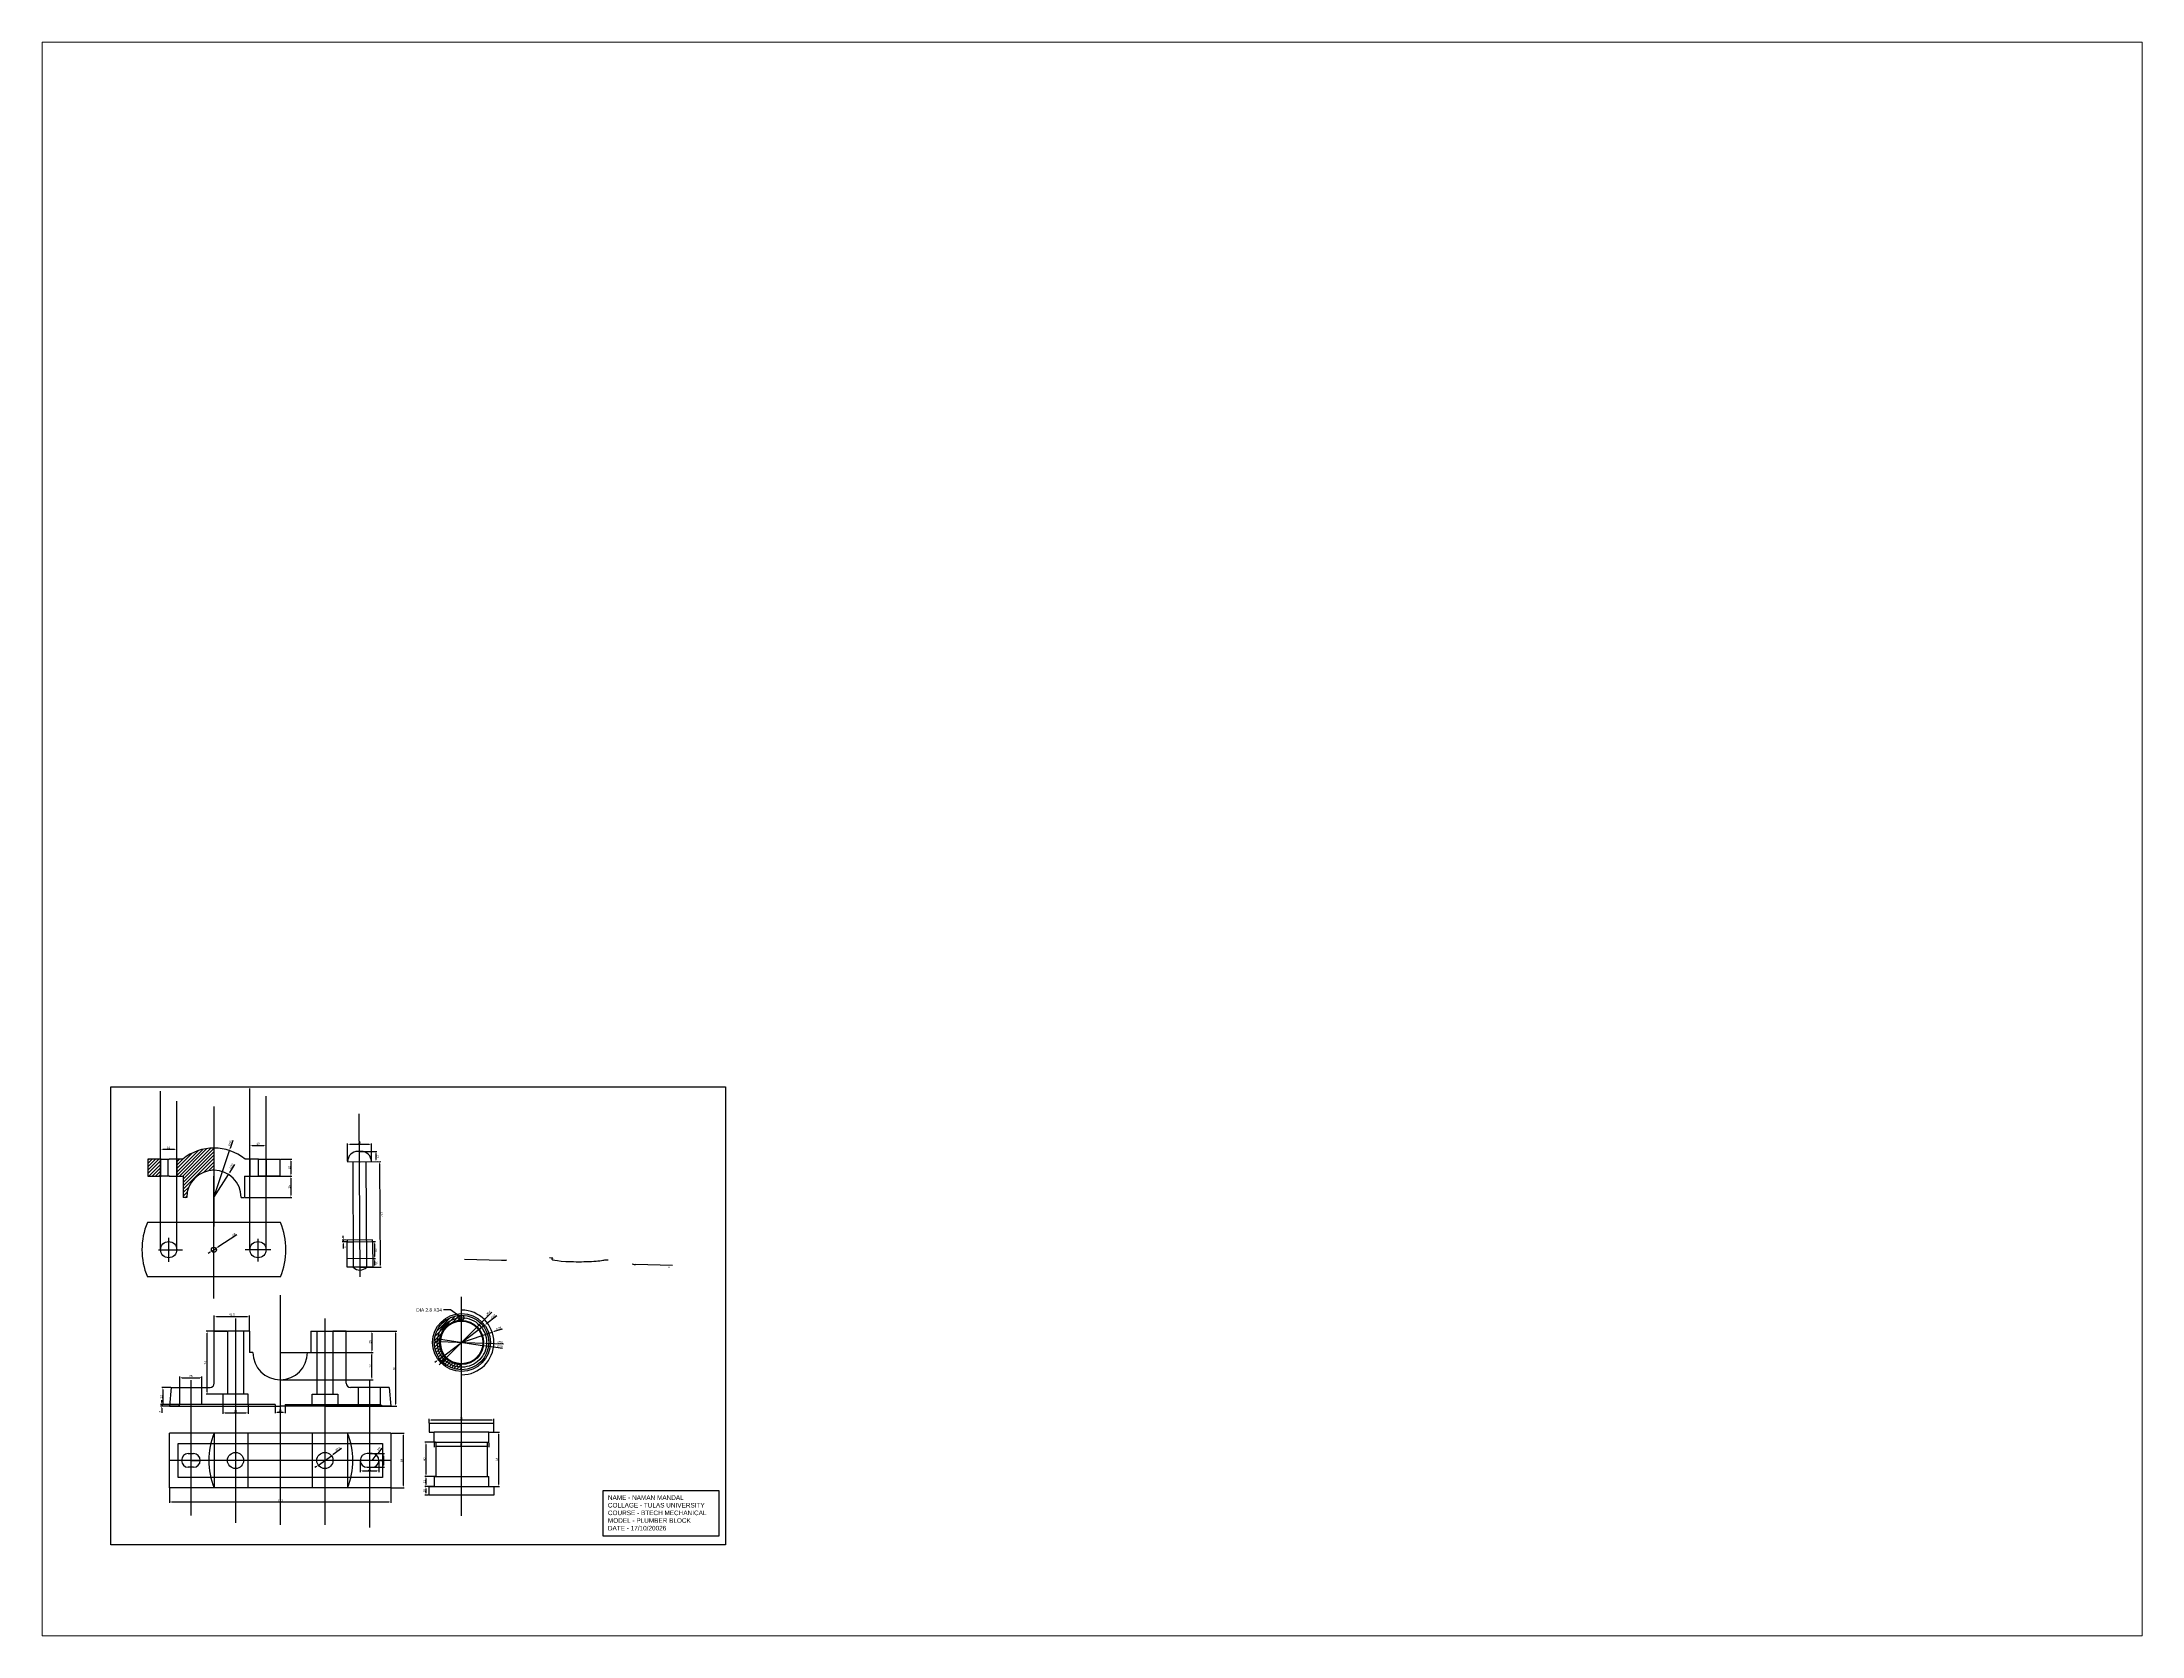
# Paper-space layout 'Layout2' of a CAD drawing. Header units: millimetres. Extents: x 26 to 231, y 20 to 176.
# The model-space entities are those that its viewports show. They can reach past a viewport. Long polylines and large blocks are cut down to what shows.
import ezdxf
from ezdxf import colors
from ezdxf.entities.mleader import LeaderData, LeaderLine
from ezdxf.math import Vec2, Vec3

# ---------------------------------------------------------------- set-up
doc = ezdxf.new("R2010")
doc.units = ezdxf.units.MM
doc.linetypes.add('ACAD_ISO02W100', pattern=[15, 12, -3])
doc.layers.add('CNT', color=252, linetype='ACAD_ISO02W100')
doc.styles.get("Standard").update_dxf_attribs({"font": 'arial.ttf'})
doc.dimstyles.new('ISO-25', dxfattribs={"dimtxt": 2.5, "dimasz": 2.5, "dimexe": 1.25, "dimexo": 0.625, "dimtad": 1, "dimtxsty": 'Standard', "dimcen": 2.5, "dimadec": 0, "dimazin": 0, "dimtfac": 1, "dimtmove": 0, "dimatfit": 3, "dimfxl": 1, "dimarcsym": 0})

# ---------------------------------------------------------------- blocks, each defined once
blk = doc.blocks.new('*D125')
at = {"color": 0, "lineweight": -2, "transparency": 16777216}
for p, q in [((672, 240.5), (672, 245.3)), ((745.5, 244), (674.5, 244)), ((748, 240.5), (748, 245.3))]:
    blk.add_line(p, q, dxfattribs=at)
at = {"color": 0, "transparency": 16777216}
for points in [[(674.5, 244.5), (674.5, 243.6), (672, 244)], [(745.5, 244.5), (745.5, 243.6), (748, 244)]]:
    blk.add_solid(points, dxfattribs=at)
at = {"layer": 'Defpoints', "color": 0, "transparency": 16777216}
for p in [(672, 244), (672, 239.9), (748, 239.9)]:
    blk.add_point(p, dxfattribs=at)
at = {"color": 0, "transparency": 16777216, "insert": (710, 245.9), "char_height": 2.5, "attachment_point": 5}
blk.add_mtext('76', dxfattribs=at)
blk = doc.blocks.new('*D126')
at = {"color": 0, "lineweight": -2, "transparency": 16777216}
for p, q in [((742.6, 229.9), (754.7, 229.9)), ((753.5, 227.4), (753.5, 168.4)), ((742.6, 165.9), (754.7, 165.9))]:
    blk.add_line(p, q, dxfattribs=at)
at = {"color": 0, "transparency": 16777216}
for points in [[(753.1, 227.4), (753.9, 227.4), (753.5, 229.9)], [(753.1, 168.4), (753.9, 168.4), (753.5, 165.9)]]:
    blk.add_solid(points, dxfattribs=at)
at = {"layer": 'Defpoints', "color": 0, "transparency": 16777216}
for p in [(742, 229.9), (742, 165.9), (753.5, 165.9)]:
    blk.add_point(p, dxfattribs=at)
at = {"color": 0, "transparency": 16777216, "insert": (751.6, 197.9), "char_height": 2.5, "attachment_point": 5, "rotation": 90}
blk.add_mtext('64', dxfattribs=at)
blk = doc.blocks.new('*D127')
at = {"color": 0, "lineweight": -2, "transparency": 16777216}
for p, q in [((678, 217.2), (678, 212.1)), ((680.5, 213.4), (739.5, 213.4)), ((742, 217.2), (742, 212.1))]:
    blk.add_line(p, q, dxfattribs=at)
at = {"color": 0, "transparency": 16777216}
for points in [[(680.5, 213.8), (680.5, 213), (678, 213.4)], [(739.5, 213.8), (739.5, 213), (742, 213.4)]]:
    blk.add_solid(points, dxfattribs=at)
at = {"layer": 'Defpoints', "color": 0, "transparency": 16777216}
for p in [(678, 217.9), (742, 217.9), (742, 213.4)]:
    blk.add_point(p, dxfattribs=at)
at = {"color": 0, "transparency": 16777216, "insert": (710, 215.3), "char_height": 2.5, "attachment_point": 5}
blk.add_mtext('64', dxfattribs=at)
blk = doc.blocks.new('*D128')
at = {"color": 0, "lineweight": -2, "transparency": 16777216}
for p, q in [((671.4, 165.9), (666.9, 165.9)), ((671.4, 155.9), (666.9, 155.9)), ((668.2, 163.4), (668.2, 158.4))]:
    blk.add_line(p, q, dxfattribs=at)
at = {"color": 0, "transparency": 16777216}
for points in [[(667.7, 163.4), (668.6, 163.4), (668.2, 165.9)], [(667.7, 158.4), (668.6, 158.4), (668.2, 155.9)]]:
    blk.add_solid(points, dxfattribs=at)
at = {"layer": 'Defpoints', "color": 0, "transparency": 16777216}
for p in [(668.2, 155.9), (672, 165.9), (672, 155.9)]:
    blk.add_point(p, dxfattribs=at)
at = {"color": 0, "transparency": 16777216, "insert": (666.3, 160.9), "char_height": 2.5, "attachment_point": 5, "rotation": 90}
blk.add_mtext('10', dxfattribs=at)
blk = doc.blocks.new('*D129')
at = {"color": 0, "lineweight": -2, "transparency": 16777216}
for p, q in [((677.4, 177.9), (666.9, 177.9)), ((668.2, 175.4), (668.2, 168.4)), ((677.4, 165.9), (666.9, 165.9))]:
    blk.add_line(p, q, dxfattribs=at)
at = {"color": 0, "transparency": 16777216}
for points in [[(667.7, 175.4), (668.6, 175.4), (668.2, 177.9)], [(667.7, 168.4), (668.6, 168.4), (668.2, 165.9)]]:
    blk.add_solid(points, dxfattribs=at)
at = {"layer": 'Defpoints', "color": 0, "transparency": 16777216}
for p in [(678, 177.9), (668.2, 165.9), (678, 165.9)]:
    blk.add_point(p, dxfattribs=at)
at = {"color": 0, "transparency": 16777216, "insert": (666.3, 171.9), "char_height": 2.5, "attachment_point": 5, "rotation": 90}
blk.add_mtext('12', dxfattribs=at)
blk = doc.blocks.new('*D130')
at = {"color": 0, "lineweight": -2, "transparency": 16777216}
for p, q in [((679.4, 217.9), (666.9, 217.9)), ((668.2, 215.4), (668.2, 180.4)), ((679.4, 177.9), (666.9, 177.9))]:
    blk.add_line(p, q, dxfattribs=at)
at = {"color": 0, "transparency": 16777216}
for points in [[(667.7, 215.4), (668.6, 215.4), (668.2, 217.9)], [(667.7, 180.4), (668.6, 180.4), (668.2, 177.9)]]:
    blk.add_solid(points, dxfattribs=at)
at = {"layer": 'Defpoints', "color": 0, "transparency": 16777216}
for p in [(680, 217.9), (668.2, 177.9), (680, 177.9)]:
    blk.add_point(p, dxfattribs=at)
at = {"color": 0, "transparency": 16777216, "insert": (666.3, 197.9), "char_height": 2.5, "attachment_point": 5, "rotation": 90}
blk.add_mtext('40', dxfattribs=at)
blk = doc.blocks.new('*D131')
at = {"color": 0, "lineweight": -2, "transparency": 16777216}
for p, q in [((575.1, 348.4), (633.9, 348.4)), ((632.6, 345.9), (632.6, 262.9)), ((550.1, 260.4), (633.9, 260.4))]:
    blk.add_line(p, q, dxfattribs=at)
at = {"color": 0, "transparency": 16777216}
for points in [[(632.2, 345.9), (633.1, 345.9), (632.6, 348.4)], [(632.2, 262.9), (633.1, 262.9), (632.6, 260.4)]]:
    blk.add_solid(points, dxfattribs=at)
at = {"layer": 'Defpoints', "color": 0, "transparency": 16777216}
for p in [(574.5, 348.4), (549.5, 260.4), (632.6, 260.4)]:
    blk.add_point(p, dxfattribs=at)
at = {"color": 0, "transparency": 16777216, "insert": (630.7, 304.4), "char_height": 2.5, "attachment_point": 5, "rotation": 90}
blk.add_mtext('88', dxfattribs=at)
blk = doc.blocks.new('*D92')
at = {"color": 0, "lineweight": -2, "transparency": 16777216}
for p, q in [((497.6, 323.4), (606.1, 323.4)), ((604.8, 293.9), (604.8, 320.9)), ((497.6, 291.4), (606.1, 291.4))]:
    blk.add_line(p, q, dxfattribs=at)
at = {"color": 0, "transparency": 16777216}
for points in [[(604.4, 320.9), (605.2, 320.9), (604.8, 323.4)], [(604.4, 293.9), (605.2, 293.9), (604.8, 291.4)]]:
    blk.add_solid(points, dxfattribs=at)
at = {"layer": 'Defpoints', "color": 0, "transparency": 16777216}
for p in [(497, 323.4), (604.8, 323.4), (497, 291.4)]:
    blk.add_point(p, dxfattribs=at)
at = {"color": 0, "transparency": 16777216, "insert": (602.9, 307.4), "char_height": 2.5, "attachment_point": 5, "rotation": 90}
blk.add_mtext('32', dxfattribs=at)
blk = doc.blocks.new('*D93')
at = {"color": 0, "lineweight": -2, "transparency": 16777216}
for p, q in [((533.6, 348.4), (605.9, 348.4)), ((604.6, 345.9), (604.6, 325.9)), ((533.6, 323.4), (605.9, 323.4))]:
    blk.add_line(p, q, dxfattribs=at)
at = {"color": 0, "transparency": 16777216}
for points in [[(604.2, 345.9), (605, 345.9), (604.6, 348.4)], [(604.2, 325.9), (605, 325.9), (604.6, 323.4)]]:
    blk.add_solid(points, dxfattribs=at)
at = {"layer": 'Defpoints', "color": 0, "transparency": 16777216}
for p in [(533, 348.4), (533, 323.4), (604.6, 323.4)]:
    blk.add_point(p, dxfattribs=at)
at = {"color": 0, "transparency": 16777216, "insert": (602.7, 335.9), "char_height": 2.5, "attachment_point": 5, "rotation": 90}
blk.add_mtext('25', dxfattribs=at)
blk = doc.blocks.new('*D94')
at = {"color": 0, "lineweight": -2, "transparency": 16777216}
for p, q in [((497.2, 550.5), (510.8, 550.5)), ((509.5, 548), (509.5, 533)), ((497.2, 530.5), (510.8, 530.5))]:
    blk.add_line(p, q, dxfattribs=at)
at = {"color": 0, "transparency": 16777216}
for points in [[(509.1, 548), (509.9, 548), (509.5, 550.5)], [(509.1, 533), (509.9, 533), (509.5, 530.5)]]:
    blk.add_solid(points, dxfattribs=at)
at = {"layer": 'Defpoints', "color": 0, "transparency": 16777216}
for p in [(496.6, 550.5), (496.6, 530.5), (509.5, 530.5)]:
    blk.add_point(p, dxfattribs=at)
at = {"color": 0, "transparency": 16777216, "insert": (507.6, 540.5), "char_height": 2.5, "attachment_point": 5, "rotation": 90}
blk.add_mtext('20', dxfattribs=at)
blk = doc.blocks.new('*D95')
at = {"color": 0, "lineweight": -2, "transparency": 16777216}
for p, q in [((455.7, 530.5), (510.8, 530.5)), ((509.5, 528), (509.5, 508)), ((455.7, 505.5), (510.8, 505.5))]:
    blk.add_line(p, q, dxfattribs=at)
at = {"color": 0, "transparency": 16777216}
for points in [[(509.1, 528), (509.9, 528), (509.5, 530.5)], [(509.1, 508), (509.9, 508), (509.5, 505.5)]]:
    blk.add_solid(points, dxfattribs=at)
at = {"layer": 'Defpoints', "color": 0, "transparency": 16777216}
for p in [(455.1, 530.5), (455.1, 505.5), (509.5, 505.5)]:
    blk.add_point(p, dxfattribs=at)
at = {"color": 0, "transparency": 16777216, "insert": (507.6, 518), "char_height": 2.5, "attachment_point": 5, "rotation": 90}
blk.add_mtext('25', dxfattribs=at)
blk = doc.blocks.new('*D96')
at = {"color": 0, "lineweight": -2, "transparency": 16777216}
for p, q in [((443.4, 544.2), (437.4, 534.7)), ((419.1, 505.5), (436.1, 532.6))]:
    blk.add_line(p, q, dxfattribs=at)
at = {"color": 0, "transparency": 16777216}
blk.add_solid([(437.1, 534.9), (437.8, 534.5), (436.1, 532.6)], dxfattribs=at)
at = {"layer": 'Defpoints', "color": 0, "transparency": 16777216}
for p in [(436.1, 532.6), (419.1, 505.5)]:
    blk.add_point(p, dxfattribs=at)
at = {"color": 0, "transparency": 16777216, "insert": (439.9, 542.2), "char_height": 2.5, "attachment_point": 5, "rotation": 57.9631}
blk.add_mtext('R32', dxfattribs=at)
blk = doc.blocks.new('*D97')
at = {"color": 0, "lineweight": -2, "transparency": 16777216}
for p, q in [((441.2, 572.2), (438.1, 562.9)), ((419.1, 505.5), (437.3, 560.5))]:
    blk.add_line(p, q, dxfattribs=at)
at = {"color": 0, "transparency": 16777216}
blk.add_solid([(437.7, 563), (438.5, 562.8), (437.3, 560.5)], dxfattribs=at)
at = {"layer": 'Defpoints', "color": 0, "transparency": 16777216}
for p in [(437.3, 560.5), (419.1, 505.5)]:
    blk.add_point(p, dxfattribs=at)
at = {"color": 0, "transparency": 16777216, "insert": (438.2, 569.3), "char_height": 2.5, "attachment_point": 5, "rotation": 71.7034}
blk.add_mtext('R58', dxfattribs=at)
blk = doc.blocks.new('*D98')
at = {"color": 0, "lineweight": -2, "transparency": 16777216}
for p, q in [((682.8, 339.2), (680.3, 339.6)), ((685.3, 338.9), (734.7, 331.4)), ((758.3, 327.9), (737.2, 331))]:
    blk.add_line(p, q, dxfattribs=at)
at = {"color": 0, "transparency": 16777216}
for points in [[(682.9, 339.7), (682.8, 338.8), (685.3, 338.9)], [(737.3, 331.5), (737.1, 330.6), (734.7, 331.4)]]:
    blk.add_solid(points, dxfattribs=at)
at = {"layer": 'Defpoints', "color": 0, "transparency": 16777216}
for p in [(685.3, 338.9), (734.7, 331.4)]:
    blk.add_point(p, dxfattribs=at)
at = {"color": 0, "transparency": 16777216, "insert": (754.9, 330.4), "char_height": 2.5, "attachment_point": 5, "rotation": 351.4251}
blk.add_mtext('∅50', dxfattribs=at)
blk = doc.blocks.new('*D99')
at = {"color": 0, "lineweight": -2, "transparency": 16777216}
for p, q in [((681.5, 336.2), (679, 336.3)), ((684, 336.1), (736, 334.2)), ((759.4, 333.3), (738.5, 334.1))]:
    blk.add_line(p, q, dxfattribs=at)
at = {"color": 0, "transparency": 16777216}
for points in [[(681.5, 336.6), (681.5, 335.8), (684, 336.1)], [(738.5, 334.5), (738.5, 333.7), (736, 334.2)]]:
    blk.add_solid(points, dxfattribs=at)
at = {"layer": 'Defpoints', "color": 0, "transparency": 16777216}
for p in [(684, 336.1), (736, 334.2)]:
    blk.add_point(p, dxfattribs=at)
at = {"color": 0, "transparency": 16777216, "insert": (755.7, 335.4), "char_height": 2.5, "attachment_point": 5, "rotation": 357.8666}
blk.add_mtext('∅52', dxfattribs=at)
blk = doc.blocks.new('*D100')
at = {"color": 0, "lineweight": -2, "transparency": 16777216}
for p, q in [((682.8, 314.7), (737.2, 355.6)), ((751.4, 366.3), (739.2, 357.1)), ((680.8, 313.2), (678.8, 311.7))]:
    blk.add_line(p, q, dxfattribs=at)
at = {"color": 0, "transparency": 16777216}
for points in [[(738.9, 357.4), (739.4, 356.8), (737.2, 355.6)], [(680.6, 313.5), (681.1, 312.9), (682.8, 314.7)]]:
    blk.add_solid(points, dxfattribs=at)
at = {"layer": 'Defpoints', "color": 0, "transparency": 16777216}
for p in [(737.2, 355.6), (682.8, 314.7)]:
    blk.add_point(p, dxfattribs=at)
at = {"color": 0, "transparency": 16777216, "insert": (747.2, 365.6), "char_height": 2.5, "attachment_point": 5, "rotation": 36.9533}
blk.add_mtext('∅68', dxfattribs=at)
blk = doc.blocks.new('*D101')
at = {"color": 0, "lineweight": -2, "transparency": 16777216}
for p, q in [((710, 335.1), (746.1, 347.1)), ((757.7, 350.9), (748.5, 347.9))]:
    blk.add_line(p, q, dxfattribs=at)
at = {"color": 0, "transparency": 16777216}
blk.add_solid([(748.3, 348.3), (748.6, 347.5), (746.1, 347.1)], dxfattribs=at)
at = {"layer": 'Defpoints', "color": 0, "transparency": 16777216}
for p in [(746.1, 347.1), (710, 335.1)]:
    blk.add_point(p, dxfattribs=at)
at = {"color": 0, "transparency": 16777216, "insert": (753.7, 351.6), "char_height": 2.5, "attachment_point": 5, "rotation": 18.3194}
blk.add_mtext('R38', dxfattribs=at)
blk = doc.blocks.new('*D102')
at = {"color": 0, "lineweight": -2, "transparency": 16777216}
for p, q in [((745.6, 370.7), (734.4, 359.5)), ((687.4, 312.5), (732.6, 357.8)), ((685.6, 310.7), (683.9, 309))]:
    blk.add_line(p, q, dxfattribs=at)
at = {"color": 0, "transparency": 16777216}
for points in [[(734.1, 359.8), (734.7, 359.2), (732.6, 357.8)], [(685.3, 311), (685.9, 310.5), (687.4, 312.5)]]:
    blk.add_solid(points, dxfattribs=at)
at = {"layer": 'Defpoints', "color": 0, "transparency": 16777216}
for p in [(732.6, 357.8), (687.4, 312.5)]:
    blk.add_point(p, dxfattribs=at)
at = {"color": 0, "transparency": 16777216, "insert": (741.5, 369.5), "char_height": 2.5, "attachment_point": 5, "rotation": 45.0084}
blk.add_mtext('∅64', dxfattribs=at)
blk = doc.blocks.new('*D103')
at = {"color": 0, "lineweight": -2, "transparency": 16777216}
for p, q in [((416.6, 442.5), (421.6, 445.7)), ((446, 461.5), (423.7, 447.1)), ((414.5, 441.1), (412.4, 439.8))]:
    blk.add_line(p, q, dxfattribs=at)
at = {"color": 0, "transparency": 16777216}
for points in [[(423.5, 447.4), (424, 446.7), (421.6, 445.7)], [(414.3, 441.5), (414.7, 440.8), (416.6, 442.5)]]:
    blk.add_solid(points, dxfattribs=at)
at = {"layer": 'Defpoints', "color": 0, "transparency": 16777216}
for p in [(421.6, 445.7), (416.6, 442.5)]:
    blk.add_point(p, dxfattribs=at)
at = {"color": 0, "transparency": 16777216, "insert": (442.5, 461.6), "char_height": 2.5, "attachment_point": 5, "rotation": 32.9664}
blk.add_mtext('∅6', dxfattribs=at)
blk = doc.blocks.new('*D104')
at = {"color": 0, "lineweight": -2, "transparency": 16777216}
for p, q in [((429.5, 261.8), (429.5, 251.3)), ((432, 252.5), (457, 252.5)), ((459.5, 261.8), (459.5, 251.3))]:
    blk.add_line(p, q, dxfattribs=at)
at = {"color": 0, "transparency": 16777216}
for points in [[(432, 252.9), (432, 252.1), (429.5, 252.5)], [(457, 252.9), (457, 252.1), (459.5, 252.5)]]:
    blk.add_solid(points, dxfattribs=at)
at = {"layer": 'Defpoints', "color": 0, "transparency": 16777216}
for p in [(429.5, 262.4), (459.5, 262.4), (459.5, 252.5)]:
    blk.add_point(p, dxfattribs=at)
at = {"color": 0, "transparency": 16777216, "insert": (444.5, 254.4), "char_height": 2.5, "attachment_point": 5}
blk.add_mtext('30', dxfattribs=at)
blk = doc.blocks.new('*D105')
at = {"color": 0, "lineweight": -2, "transparency": 16777216}
for p, q in [((491, 259.8), (491, 252)), ((493.5, 253.2), (500.5, 253.2)), ((503, 259.8), (503, 252))]:
    blk.add_line(p, q, dxfattribs=at)
at = {"color": 0, "transparency": 16777216}
for points in [[(493.5, 253.6), (493.5, 252.8), (491, 253.2)], [(500.5, 253.6), (500.5, 252.8), (503, 253.2)]]:
    blk.add_solid(points, dxfattribs=at)
at = {"layer": 'Defpoints', "color": 0, "transparency": 16777216}
for p in [(491, 260.4), (503, 260.4), (503, 253.2)]:
    blk.add_point(p, dxfattribs=at)
at = {"color": 0, "transparency": 16777216, "insert": (497, 255.1), "char_height": 2.5, "attachment_point": 5}
blk.add_mtext('12', dxfattribs=at)
blk = doc.blocks.new('*D106')
at = {"color": 0, "lineweight": -2, "transparency": 16777216}
for p, q in [((379, 283), (379, 295)), ((381.5, 293.8), (402.5, 293.8)), ((405, 283), (405, 295))]:
    blk.add_line(p, q, dxfattribs=at)
at = {"color": 0, "transparency": 16777216}
for points in [[(381.5, 294.2), (381.5, 293.3), (379, 293.8)], [(402.5, 294.2), (402.5, 293.3), (405, 293.8)]]:
    blk.add_solid(points, dxfattribs=at)
at = {"layer": 'Defpoints', "color": 0, "transparency": 16777216}
for p in [(379, 282.4), (405, 293.8), (405, 282.4)]:
    blk.add_point(p, dxfattribs=at)
at = {"color": 0, "transparency": 16777216, "insert": (392, 295.7), "char_height": 2.5, "attachment_point": 5}
blk.add_mtext('26', dxfattribs=at)
blk = doc.blocks.new('*D107')
at = {"color": 0, "lineweight": -2, "transparency": 16777216}
for p, q in [((368.4, 282.4), (357.8, 282.4)), ((359.1, 279.9), (359.1, 262.9)), ((366.4, 260.4), (357.8, 260.4))]:
    blk.add_line(p, q, dxfattribs=at)
at = {"color": 0, "transparency": 16777216}
for points in [[(358.6, 279.9), (359.5, 279.9), (359.1, 282.4)], [(358.6, 262.9), (359.5, 262.9), (359.1, 260.4)]]:
    blk.add_solid(points, dxfattribs=at)
at = {"layer": 'Defpoints', "color": 0, "transparency": 16777216}
for p in [(369, 282.4), (359.1, 260.4), (367, 260.4)]:
    blk.add_point(p, dxfattribs=at)
at = {"color": 0, "transparency": 16777216, "insert": (357.2, 271.4), "char_height": 2.5, "attachment_point": 5, "rotation": 90}
blk.add_mtext('22', dxfattribs=at)
blk = doc.blocks.new('*D108')
at = {"color": 0, "lineweight": -2, "transparency": 16777216}
for p, q in [((378.4, 262.4), (356.5, 262.4)), ((378.9, 260.4), (356.5, 260.4)), ((357.7, 264.9), (357.7, 267.4)), ((357.7, 262.4), (357.7, 260.4)), ((357.7, 257.9), (357.7, 252.5))]:
    blk.add_line(p, q, dxfattribs=at)
at = {"color": 0, "transparency": 16777216}
for points in [[(357.3, 264.9), (358.1, 264.9), (357.7, 262.4)], [(357.3, 257.9), (358.1, 257.9), (357.7, 260.4)]]:
    blk.add_solid(points, dxfattribs=at)
at = {"layer": 'Defpoints', "color": 0, "transparency": 16777216}
for p in [(357.7, 260.4), (379, 262.4), (379.5, 260.4)]:
    blk.add_point(p, dxfattribs=at)
at = {"color": 0, "transparency": 16777216, "insert": (355.8, 253.9), "char_height": 2.5, "attachment_point": 5, "rotation": 90}
blk.add_mtext('2', dxfattribs=at)
blk = doc.blocks.new('*D109')
at = {"color": 0, "lineweight": -2, "transparency": 16777216}
for p, q in [((434.4, 348.4), (409.8, 348.4)), ((411.1, 276.9), (411.1, 345.9)), ((434.4, 274.4), (409.8, 274.4))]:
    blk.add_line(p, q, dxfattribs=at)
at = {"color": 0, "transparency": 16777216}
for points in [[(410.7, 345.9), (411.5, 345.9), (411.1, 348.4)], [(410.7, 276.9), (411.5, 276.9), (411.1, 274.4)]]:
    blk.add_solid(points, dxfattribs=at)
at = {"layer": 'Defpoints', "color": 0, "transparency": 16777216}
for p in [(411.1, 348.4), (435, 348.4), (435, 274.4)]:
    blk.add_point(p, dxfattribs=at)
at = {"color": 0, "transparency": 16777216, "insert": (409.2, 311.4), "char_height": 2.5, "attachment_point": 5, "rotation": 90}
blk.add_mtext('74', dxfattribs=at)
blk = doc.blocks.new('*D110')
at = {"color": 0, "lineweight": -2, "transparency": 16777216}
for p, q in [((419.5, 349), (419.5, 366.9)), ((422, 365.7), (458.5, 365.7)), ((461, 349), (461, 366.9))]:
    blk.add_line(p, q, dxfattribs=at)
at = {"color": 0, "transparency": 16777216}
for points in [[(422, 366.1), (422, 365.3), (419.5, 365.7)], [(458.5, 366.1), (458.5, 365.3), (461, 365.7)]]:
    blk.add_solid(points, dxfattribs=at)
at = {"layer": 'Defpoints', "color": 0, "transparency": 16777216}
for p in [(419.5, 348.4), (461, 365.7), (461, 348.4)]:
    blk.add_point(p, dxfattribs=at)
at = {"color": 0, "transparency": 16777216, "insert": (440.2, 367.8), "char_height": 2.5, "attachment_point": 5}
blk.add_mtext('41,5', dxfattribs=at)
blk = doc.blocks.new('*D111')
at = {"color": 0, "lineweight": -2, "transparency": 16777216}
for p, q in [((627.6, 228.6), (642.7, 228.6)), ((641.5, 226.1), (641.5, 167.1)), ((627.6, 164.6), (642.7, 164.6))]:
    blk.add_line(p, q, dxfattribs=at)
at = {"color": 0, "transparency": 16777216}
for points in [[(641.1, 226.1), (641.9, 226.1), (641.5, 228.6)], [(641.1, 167.1), (641.9, 167.1), (641.5, 164.6)]]:
    blk.add_solid(points, dxfattribs=at)
at = {"layer": 'Defpoints', "color": 0, "transparency": 16777216}
for p in [(627, 228.6), (627, 164.6), (641.5, 164.6)]:
    blk.add_point(p, dxfattribs=at)
at = {"color": 0, "transparency": 16777216, "insert": (639.6, 196.6), "char_height": 2.5, "attachment_point": 5, "rotation": 90}
blk.add_mtext('64', dxfattribs=at)
blk = doc.blocks.new('*D112')
at = {"color": 0, "lineweight": -2, "transparency": 16777216}
for p, q in [((541.8, 191.1), (557.2, 202.1)), ((569, 210.5), (559.3, 203.5)), ((539.7, 189.6), (537.7, 188.2))]:
    blk.add_line(p, q, dxfattribs=at)
at = {"color": 0, "transparency": 16777216}
for points in [[(559, 203.9), (559.5, 203.2), (557.2, 202.1)], [(539.5, 189.9), (540, 189.3), (541.8, 191.1)]]:
    blk.add_solid(points, dxfattribs=at)
at = {"layer": 'Defpoints', "color": 0, "transparency": 16777216}
for p in [(557.2, 202.1), (541.8, 191.1)]:
    blk.add_point(p, dxfattribs=at)
at = {"color": 0, "transparency": 16777216, "insert": (564.8, 209.9), "char_height": 2.5, "attachment_point": 5, "rotation": 35.4356}
blk.add_mtext('∅19', dxfattribs=at)
blk = doc.blocks.new('*D113')
at = {"color": 0, "lineweight": -2, "transparency": 16777216}
for p, q in [((605, 196.6), (609.9, 202.9)), ((616.3, 210.9), (611.5, 204.8))]:
    blk.add_line(p, q, dxfattribs=at)
at = {"color": 0, "transparency": 16777216}
blk.add_solid([(611.2, 205.1), (611.8, 204.6), (609.9, 202.9)], dxfattribs=at)
at = {"layer": 'Defpoints', "color": 0, "transparency": 16777216}
for p in [(609.9, 202.9), (605, 196.6)]:
    blk.add_point(p, dxfattribs=at)
at = {"color": 0, "transparency": 16777216, "insert": (613.2, 210), "char_height": 2.5, "attachment_point": 5, "rotation": 51.8758}
blk.add_mtext('R8', dxfattribs=at)
blk = doc.blocks.new('*D114')
at = {"color": 0, "lineweight": -2, "transparency": 16777216}
for p, q in [((591, 195.9), (591, 183)), ((593.5, 184.3), (610.5, 184.3)), ((613, 195.9), (613, 183))]:
    blk.add_line(p, q, dxfattribs=at)
at = {"color": 0, "transparency": 16777216}
for points in [[(593.5, 184.7), (593.5, 183.9), (591, 184.3)], [(610.5, 184.7), (610.5, 183.9), (613, 184.3)]]:
    blk.add_solid(points, dxfattribs=at)
at = {"layer": 'Defpoints', "color": 0, "transparency": 16777216}
for p in [(591, 196.6), (613, 196.6), (613, 184.3)]:
    blk.add_point(p, dxfattribs=at)
at = {"color": 0, "transparency": 16777216, "insert": (602, 186.2), "char_height": 2.5, "attachment_point": 5}
blk.add_mtext('22', dxfattribs=at)
blk = doc.blocks.new('*D115')
at = {"color": 0, "lineweight": -2, "transparency": 16777216}
for p, q in [((602.6, 204.6), (619.4, 204.6)), ((618.2, 202.1), (618.2, 191.1)), ((602.6, 188.6), (619.4, 188.6))]:
    blk.add_line(p, q, dxfattribs=at)
at = {"color": 0, "transparency": 16777216}
for points in [[(617.8, 202.1), (618.6, 202.1), (618.2, 204.6)], [(617.8, 191.1), (618.6, 191.1), (618.2, 188.6)]]:
    blk.add_solid(points, dxfattribs=at)
at = {"layer": 'Defpoints', "color": 0, "transparency": 16777216}
for p in [(602, 204.6), (602, 188.6), (618.2, 188.6)]:
    blk.add_point(p, dxfattribs=at)
at = {"color": 0, "transparency": 16777216, "insert": (616.3, 196.6), "char_height": 2.5, "attachment_point": 5, "rotation": 90}
blk.add_mtext('16', dxfattribs=at)
blk = doc.blocks.new('*D116')
at = {"color": 0, "lineweight": -2, "transparency": 16777216}
for p, q in [((367, 163.9), (367, 146.6)), ((627, 163.9), (627, 146.6)), ((369.5, 147.8), (624.5, 147.8))]:
    blk.add_line(p, q, dxfattribs=at)
at = {"color": 0, "transparency": 16777216}
for points in [[(369.5, 148.2), (369.5, 147.4), (367, 147.8)], [(624.5, 148.2), (624.5, 147.4), (627, 147.8)]]:
    blk.add_solid(points, dxfattribs=at)
at = {"layer": 'Defpoints', "color": 0, "transparency": 16777216}
for p in [(367, 164.6), (627, 164.6), (627, 147.8)]:
    blk.add_point(p, dxfattribs=at)
at = {"color": 0, "transparency": 16777216, "insert": (497, 149.7), "char_height": 2.5, "attachment_point": 5}
blk.add_mtext('260', dxfattribs=at)
blk = doc.blocks.new('*D117')
at = {"color": 0, "lineweight": -2, "transparency": 16777216}
for p, q in [((461.4, 551.1), (461.4, 567.8)), ((480.4, 551.1), (480.4, 567.8)), ((463.9, 566.6), (477.9, 566.6))]:
    blk.add_line(p, q, dxfattribs=at)
at = {"color": 0, "transparency": 16777216}
for points in [[(463.9, 567), (463.9, 566.2), (461.4, 566.6)], [(477.9, 567), (477.9, 566.2), (480.4, 566.6)]]:
    blk.add_solid(points, dxfattribs=at)
at = {"layer": 'Defpoints', "color": 0, "transparency": 16777216}
for p in [(461.4, 550.5), (480.4, 566.6), (480.4, 550.5)]:
    blk.add_point(p, dxfattribs=at)
at = {"color": 0, "transparency": 16777216, "insert": (470.9, 568.5), "char_height": 2.5, "attachment_point": 5}
blk.add_mtext('19', dxfattribs=at)
blk = doc.blocks.new('*D118')
at = {"color": 0, "lineweight": -2, "transparency": 16777216}
for p, q in [((356.4, 551.1), (356.4, 563.4)), ((358.9, 562.1), (372.9, 562.1)), ((375.4, 551.1), (375.4, 563.4))]:
    blk.add_line(p, q, dxfattribs=at)
at = {"color": 0, "transparency": 16777216}
for points in [[(358.9, 562.6), (358.9, 561.7), (356.4, 562.1)], [(372.9, 562.6), (372.9, 561.7), (375.4, 562.1)]]:
    blk.add_solid(points, dxfattribs=at)
at = {"layer": 'Defpoints', "color": 0, "transparency": 16777216}
for p in [(356.4, 550.5), (375.4, 562.1), (375.4, 550.5)]:
    blk.add_point(p, dxfattribs=at)
at = {"color": 0, "transparency": 16777216, "insert": (365.9, 564), "char_height": 2.5, "attachment_point": 5}
blk.add_mtext('19', dxfattribs=at)
blk = doc.blocks.new('*D119')
at = {"color": 0, "lineweight": -2, "transparency": 16777216}
for p, q in [((576.2, 548.1), (576.1, 568.9)), ((601.6, 567.8), (578.6, 567.7)), ((604.2, 548.2), (604.1, 569))]:
    blk.add_line(p, q, dxfattribs=at)
at = {"color": 0, "transparency": 16777216}
for points in [[(578.6, 568.1), (578.6, 567.3), (576.1, 567.7)], [(601.6, 568.2), (601.6, 567.4), (604.1, 567.8)]]:
    blk.add_solid(points, dxfattribs=at)
at = {"layer": 'Defpoints', "color": 0, "transparency": 16777216}
for p in [(576.1, 567.7), (576.2, 547.5), (604.2, 547.6)]:
    blk.add_point(p, dxfattribs=at)
at = {"color": 0, "transparency": 16777216, "insert": (590.1, 569.6), "char_height": 2.5, "attachment_point": 5, "rotation": 0.2559}
blk.add_mtext('28', dxfattribs=at)
blk = doc.blocks.new('*D120')
at = {"color": 0, "lineweight": -2, "transparency": 16777216}
for p, q in [((590.7, 559.5), (610.7, 559.6)), ((590.8, 547.5), (610.8, 547.6)), ((609.5, 557.1), (609.5, 550.1))]:
    blk.add_line(p, q, dxfattribs=at)
at = {"color": 0, "transparency": 16777216}
for points in [[(609.9, 557.1), (609.1, 557.1), (609.5, 559.6)], [(609.9, 550.1), (609.1, 550.1), (609.5, 547.6)]]:
    blk.add_solid(points, dxfattribs=at)
at = {"layer": 'Defpoints', "color": 0, "transparency": 16777216}
for p in [(590.1, 559.5), (590.2, 547.5), (609.5, 547.6)]:
    blk.add_point(p, dxfattribs=at)
at = {"color": 0, "transparency": 16777216, "insert": (611.4, 553.6), "char_height": 2.5, "attachment_point": 5, "rotation": 270.2559}
blk.add_mtext('12', dxfattribs=at)
blk = doc.blocks.new('*D121')
at = {"color": 0, "lineweight": -2, "transparency": 16777216}
for p, q in [((590.8, 547.5), (615.1, 547.6)), ((613.8, 545.1), (614.3, 426.1)), ((591.3, 423.5), (615.6, 423.6))]:
    blk.add_line(p, q, dxfattribs=at)
at = {"color": 0, "transparency": 16777216}
for points in [[(614.2, 545.1), (613.4, 545.1), (613.8, 547.6)], [(614.8, 426.1), (613.9, 426.1), (614.4, 423.6)]]:
    blk.add_solid(points, dxfattribs=at)
at = {"layer": 'Defpoints', "color": 0, "transparency": 16777216}
for p in [(590.2, 547.5), (590.7, 423.5), (614.4, 423.6)]:
    blk.add_point(p, dxfattribs=at)
at = {"color": 0, "transparency": 16777216, "insert": (616, 485.6), "char_height": 2.5, "attachment_point": 5, "rotation": 270.2559}
blk.add_mtext('124', dxfattribs=at)
blk = doc.blocks.new('*D122')
at = {"color": 0, "lineweight": -2, "transparency": 16777216}
for p, q in [((606.3, 433.6), (609.1, 433.6)), ((606.3, 423.6), (609.1, 423.6)), ((607.9, 431.1), (607.9, 426.1))]:
    blk.add_line(p, q, dxfattribs=at)
at = {"color": 0, "transparency": 16777216}
for points in [[(608.3, 431.1), (607.4, 431.1), (607.9, 433.6)], [(608.3, 426.1), (607.5, 426.1), (607.9, 423.6)]]:
    blk.add_solid(points, dxfattribs=at)
at = {"layer": 'Defpoints', "color": 0, "transparency": 16777216}
for p in [(605.7, 433.6), (605.7, 423.6), (607.9, 423.6)]:
    blk.add_point(p, dxfattribs=at)
at = {"color": 0, "transparency": 16777216, "insert": (609.8, 428.6), "char_height": 2.5, "attachment_point": 5, "rotation": 270.2559}
blk.add_mtext('10', dxfattribs=at)
blk = doc.blocks.new('*D123')
at = {"color": 0, "lineweight": -2, "transparency": 16777216}
for p, q in [((606.2, 453.6), (608.9, 453.6)), ((607.6, 451.1), (607.7, 436.1)), ((606.3, 433.6), (609, 433.6))]:
    blk.add_line(p, q, dxfattribs=at)
at = {"color": 0, "transparency": 16777216}
for points in [[(608, 451.1), (607.2, 451.1), (607.6, 453.6)], [(608.1, 436.1), (607.3, 436.1), (607.7, 433.6)]]:
    blk.add_solid(points, dxfattribs=at)
at = {"layer": 'Defpoints', "color": 0, "transparency": 16777216}
for p in [(605.6, 453.6), (605.7, 433.6), (607.7, 433.6)]:
    blk.add_point(p, dxfattribs=at)
at = {"color": 0, "transparency": 16777216, "insert": (609.6, 443.6), "char_height": 2.5, "attachment_point": 5, "rotation": 270.2559}
blk.add_mtext('20', dxfattribs=at)
blk = doc.blocks.new('*D124')
at = {"color": 0, "lineweight": -2, "transparency": 16777216}
for p, q in [((575, 455.5), (569.8, 455.4)), ((575, 453.5), (569.8, 453.4)), ((571, 457.9), (571, 460.4)), ((571.1, 455.4), (571.1, 453.4)), ((571.1, 450.9), (571.1, 445.5))]:
    blk.add_line(p, q, dxfattribs=at)
at = {"color": 0, "transparency": 16777216}
for points in [[(571.5, 457.9), (570.6, 457.9), (571.1, 455.4)], [(571.5, 450.9), (570.7, 450.9), (571.1, 453.4)]]:
    blk.add_solid(points, dxfattribs=at)
at = {"layer": 'Defpoints', "color": 0, "transparency": 16777216}
for p in [(571.1, 453.4), (575.6, 455.5), (575.6, 453.5)]:
    blk.add_point(p, dxfattribs=at)
at = {"color": 0, "transparency": 16777216, "insert": (573, 447), "char_height": 2.5, "attachment_point": 5, "rotation": 270.2559}
blk.add_mtext('2', dxfattribs=at)

msp = doc.modelspace()

# ---------------------------------------------------------------- hatches: boundary and pattern name
h = msp.add_hatch()
h.set_pattern_fill('ANSI31', color=256, scale=0.89)
h.set_pattern_definition([(45, (-1083.1578, -799.3166), (-1.998107, 1.998107), [])])
h.paths.add_polyline_path([(419.123, 537.476), (419.123, 563.476, 0.1723559), (382.531, 550.476), (375.391, 550.476), (375.391, 530.476), (383.123, 530.476), (383.123, 505.476), (387.123, 505.476, -0.41421356)])
h.paths.add_polyline_path([(341.623, 530.476), (356.391, 530.476), (356.391, 550.476), (341.623, 550.476)])
h = msp.add_hatch()
h.set_pattern_fill('ANSI31', color=256, scale=0.89)
h.set_pattern_definition([(45, (-622.149, -1022.7933), (-1.998107, 1.998107), [])])
h.paths.add_polyline_path([(710.012, 361.145), (710.012, 367.145, 0.41421356), (678.012, 335.145, 0.41421356), (710.012, 303.145), (710.012, 309.145, -1)])

# ---------------------------------------------------------------- linework, layer by layer
for p, q in [((357.123, 550.476), (341.623, 550.476)), ((341.623, 550.476), (341.623, 530.476)), ((356.391, 550.476), (356.391, 530.476)), ((357.123, 550.476), (366.623, 550.476)), ((365.077, 550.476), (365.077, 530.476)), ((382.531, 550.476), (366.623, 550.476)), ((375.391, 550.476), (367.391, 550.476)), ((375.391, 550.476), (375.391, 530.476)), ((471.623, 550.476), (455.716, 550.476)), ((461.391, 550.476), (461.391, 530.476)), ((470.891, 550.476), (470.891, 530.476)), ((471.623, 550.476), (481.123, 550.476)), ((480.391, 550.476), (480.391, 530.476)), ((481.123, 550.476), (496.623, 550.476)), ((496.623, 550.476), (496.623, 530.476)), ((576.168, 547.465), (604.168, 547.59)), ((576.168, 547.465), (576.168, 547.465)), ((582.168, 547.492), (582.722, 423.493)), ((592.114, 559.536), (588.114, 559.518)), ((598.721, 423.564), (598.168, 547.563)), ((604.168, 547.59), (604.168, 547.59)), ((341.623, 530.476), (357.123, 530.476)), ((366.623, 530.476), (357.123, 530.476)), ((366.623, 530.476), (383.123, 530.476)), ((383.123, 530.476), (383.123, 505.476)), ((455.123, 530.476), (471.623, 530.476)), ((455.123, 530.476), (455.123, 505.476)), ((481.123, 530.476), (471.623, 530.476)), ((496.623, 530.476), (481.123, 530.476)), ((387.123, 505.476), (383.123, 505.476)), ((451.123, 505.476), (455.123, 505.476)), ((497.356, 476.104), (340.891, 476.104)), ((605.578, 455.595), (575.579, 455.461)), ((575.579, 455.461), (575.588, 453.461)), ((575.588, 453.461), (582.588, 453.492)), ((575.722, 423.461), (575.588, 453.461)), ((582.588, 453.492), (598.587, 453.564)), ((590.588, 453.528), (605.587, 453.595)), ((605.587, 453.595), (605.578, 455.595)), ((605.587, 453.595), (605.721, 423.595)), ((605.677, 433.595), (575.677, 433.461)), ((605.721, 423.595), (575.722, 423.461)), ((598.704, 427.564), (598.704, 427.564)), ((497.356, 412.104), (340.891, 412.104)), ((419.496, 287.385), (419.496, 348.385)), ((419.496, 348.385), (434.996, 348.385)), ((460.996, 348.385), (434.996, 348.385)), ((434.996, 348.385), (434.996, 274.385)), ((460.996, 348.385), (444.496, 348.385)), ((453.996, 348.385), (453.996, 274.385)), ((460.996, 348.385), (460.996, 323.385)), ((532.996, 348.385), (558.996, 348.385)), ((532.996, 348.385), (532.996, 323.385)), ((532.996, 348.385), (549.496, 348.385)), ((539.996, 348.385), (539.996, 274.385)), ((558.996, 348.385), (558.996, 274.385)), ((574.496, 348.385), (558.996, 348.385)), ((574.496, 287.385), (574.496, 348.385)), ((464.996, 323.385), (460.996, 323.385)), ((528.996, 323.385), (532.996, 323.385)), ((368.996, 282.385), (366.996, 260.385)), ((368.996, 282.385), (414.496, 282.385)), ((378.996, 262.385), (378.996, 282.385)), ((404.996, 262.385), (404.996, 282.385)), ((459.496, 274.385), (429.496, 274.385)), ((429.496, 274.385), (429.496, 262.385)), ((459.496, 262.385), (459.496, 274.385)), ((534.496, 262.385), (534.496, 274.385)), ((534.496, 274.385), (564.496, 274.385)), ((564.496, 274.385), (564.496, 262.385)), ((624.996, 282.385), (579.496, 282.385)), ((588.996, 262.385), (588.996, 282.385)), ((614.996, 262.385), (614.996, 282.385)), ((624.996, 282.385), (626.996, 260.385)), ((367.177, 262.385), (366.996, 262.385)), ((366.996, 260.385), (391.996, 260.385)), ((378.996, 262.385), (376.996, 260.385)), ((490.996, 262.385), (378.996, 262.385)), ((391.996, 260.385), (496.996, 260.385)), ((490.996, 262.385), (490.996, 260.385)), ((601.996, 260.385), (496.996, 260.385)), ((502.996, 262.385), (614.996, 262.385)), ((502.996, 262.385), (502.996, 260.385)), ((626.996, 260.385), (601.996, 260.385)), ((614.996, 262.385), (616.996, 260.385)), ((626.814, 262.385), (626.996, 262.385)), ((626.996, 228.56), (366.996, 228.56)), ((366.996, 164.56), (366.996, 228.56)), ((459.496, 164.56), (459.496, 228.56)), ((534.496, 228.56), (534.496, 164.56)), ((626.996, 228.56), (626.996, 164.56)), ((748.012, 239.861), (672.012, 239.861)), ((672.012, 239.861), (672.012, 229.861)), ((672.012, 229.861), (678.012, 229.861)), ((742.012, 229.861), (678.012, 229.861)), ((678.012, 217.861), (678.012, 229.861)), ((742.012, 217.861), (742.012, 229.861)), ((742.012, 229.861), (748.012, 229.861)), ((748.012, 229.861), (748.012, 239.861)), ((388.996, 204.56), (394.996, 204.56)), ((604.996, 204.56), (598.996, 204.56)), ((678.012, 217.861), (742.012, 217.861)), ((680.012, 217.861), (680.012, 177.861)), ((740.012, 217.861), (740.012, 177.861)), ((380.996, 196.56), (380.996, 196.56)), ((380.996, 196.56), (380.996, 196.56)), ((394.996, 188.56), (388.996, 188.56)), ((402.996, 196.56), (402.996, 196.56)), ((590.996, 196.56), (590.996, 196.56)), ((590.996, 196.56), (590.996, 196.56)), ((598.996, 188.56), (604.996, 188.56)), ((612.996, 196.56), (612.996, 196.56)), ((612.996, 196.56), (612.996, 196.56)), ((678.012, 177.861), (678.012, 165.861)), ((678.012, 177.861), (742.012, 177.861)), ((742.012, 165.861), (742.012, 177.861)), ((626.996, 164.56), (366.996, 164.56)), ((672.012, 155.861), (672.012, 165.861)), ((672.012, 165.861), (678.012, 165.861)), ((748.012, 155.861), (672.012, 155.861)), ((678.012, 165.861), (742.012, 165.861)), ((742.012, 165.861), (748.012, 165.861)), ((748.012, 165.861), (748.012, 155.861))]:
    msp.add_line(p, q)
at = {"extrusion": (0, 0.994808, 0.101768)}
for p, q in [((713.518, 433.181, 39.096), (756.949, 431.8, 52.591)), ((817.376, 434.251, 28.636), (813.558, 434.372, 27.45)), ((878.466, 432.309, 47.617), (882.284, 432.187, 48.804)), ((957.876, 425.413, 115.022), (914.446, 426.794, 101.527)), ((953.649, 423.415, 134.552), (953.823, 423.41, 134.606))]:
    msp.add_line(p, q, dxfattribs=at)
for points in [[(298.1, 635.493), (1020.244, 635.493), (1020.244, 97.608), (298.1, 97.608)], [(876.411, 161.378), (1012.469, 161.378), (1012.469, 107.742), (876.411, 107.742)]]:
    msp.add_lwpolyline(points, close=True)
for centre, radius in [((365.891, 444.104), 9.5), ((419.123, 444.104), 3), ((470.891, 444.104), 9.5), ((710.012, 335.145), 34), ((710.012, 335.145), 32), ((710.012, 335.145), 26), ((710.012, 335.145), 25), ((710.012, 364.14), 2.8), ((444.496, 196.56), 9.5), ((549.496, 196.56), 9.5)]:
    msp.add_circle(centre, radius)
for centre, radius, start, end in [((419.123, 505.476), 58, 50.883256, 129.116744), ((588.168, 547.518), 12, 90.255904, 180.255904), ((592.168, 547.536), 12, 0.255904, 90.255904), ((419.123, 505.476), 58, 154.466771, 154.846514), ((419.123, 505.476), 32, 0, 180), ((418.146, 444.104), 83.62, 157.5, 202.5), ((420.101, 444.104), 83.62, 337.5, 22.5), ((590.686, 431.528), 11.314, 225.255904, 315.255904), ((710.012, 335.145), 38, 270, 90), ((710.012, 335.145), 26, 90, 270), ((710.012, 335.145), 25, 90, 270), ((496.996, 323.385), 32, 180, 270), ((496.996, 323.385), 32, 270, 0), ((414.496, 287.385), 5, 270, 0), ((579.496, 287.385), 5, 180, 270), ((496.75, 196.56), 83.62, 157.5, 202.5), ((498.705, 196.56), 83.62, 337.5, 22.5), ((388.996, 196.56), 8, 90, 180), ((394.996, 196.56), 8, 0, 90), ((598.996, 196.56), 8, 90, 180), ((604.996, 196.56), 8, 0, 90), ((388.996, 196.56), 8, 180, 270), ((394.996, 196.56), 8, 270, 0), ((598.996, 196.56), 8, 180, 270), ((604.996, 196.56), 8, 270, 0)]:
    msp.add_arc(centre, radius, start, end)
for centre, radius, start, end in [((-758.44, 3.602, 434.91), 5, 72.654529, 162.654529), ((-847.921, -6.165, 434.91), 32, 342.654529, 72.654529), ((-847.921, -6.165, 434.91), 32, 72.654529, 162.654529), ((-915.936, 52.793, 434.91), 5, 342.654529, 72.654529)]:
    msp.add_arc(centre, radius, start, end, dxfattribs=at)
at = {"layer": 'CNT'}
for p, q in [((356.391, 444.104), (356.391, 630.395)), ((375.391, 444.104), (375.391, 618.753)), ((461.391, 444.104), (461.391, 633.476)), ((480.391, 444.104), (480.391, 624.574)), ((419.123, 612.382), (419.123, 471.548)), ((590.772, 412.208), (589.916, 603.788)), ((366.623, 530.476), (366.623, 530.129)), ((419.123, 386.888), (419.123, 530.54)), ((365.891, 458.216), (365.891, 429.771)), ((470.891, 430.214), (470.891, 456.887)), ((353.909, 443.993), (382.191, 443.993)), ((485.833, 444.104), (455.689, 444.104)), ((496.996, 390.881), (496.996, 164.649)), ((710.012, 131.675), (710.012, 388.8)), ((444.496, 363.455), (444.496, 242.392)), ((549.496, 363.455), (549.496, 242.392)), ((391.996, 290.908), (391.996, 245.407)), ((601.996, 290.908), (601.996, 245.407)), ((391.996, 245.407), (391.996, 132.051)), ((419.496, 228.56), (419.496, 164.56)), ((444.496, 242.392), (444.496, 123.262)), ((549.496, 242.392), (549.496, 121.018)), ((575.96, 228.56), (575.96, 164.56)), ((601.996, 245.407), (601.996, 117.82)), ((376.996, 196.56), (376.996, 216.56)), ((376.996, 216.56), (616.996, 216.56)), ((616.996, 216.56), (616.996, 176.56)), ((626.996, 196.56), (366.996, 196.56)), ((376.996, 176.56), (376.996, 196.56)), ((616.996, 176.56), (376.996, 176.56)), ((402.996, 196.56), (380.996, 196.56)), ((391.996, 196.56), (402.996, 196.56)), ((496.996, 164.649), (496.996, 121.08))]:
    msp.add_line(p, q, dxfattribs=at)
msp.add_circle((710.505, 335.145), 29, dxfattribs=at)

# ---------------------------------------------------------------- texts
at = {"insert": (881.996, 155.681), "char_height": 5.38872, "attachment_point": 1}
msp.add_mtext_dynamic_manual_height_columns('NAME - NAMAN MANDAL\\PCOLLAGE - TULAS UNIVERSITY\\PCOURSE - BTECH MECHANICAL\\PMODEL - PLUMBER BLOCK\\PDATE - 17/10/20026', width=429.95921, gutter_width=26.944, heights=[0], dxfattribs=at)

# ---------------------------------------------------------------- dimensions: what is measured, and where the dimension line sits
for center, mpoint, picture, middle in [((419.123, 505.476), (437.332, 560.544), '*D97', (438.231, 569.32)), ((710.012, 335.145), (746.086, 347.089), '*D101', (753.666, 351.602)), ((604.996, 196.56), (609.935, 202.854), '*D113', (613.157, 210.04))]:
    dim = msp.add_radius_dim(center=center, mpoint=mpoint, dimstyle='ISO-25')
    dim.commit()
    dim.dimension.update_dxf_attribs({"geometry": picture, "text_midpoint": middle})
for base, p1, p2, picture, middle in [((480.391, 566.578), (461.391, 550.476), (480.391, 550.476), '*D117', (470.891, 568.479)), ((375.391, 562.137), (356.391, 550.476), (375.391, 550.476), '*D118', (365.891, 564.038)), ((460.996, 365.681), (419.496, 348.385), (460.996, 348.385), '*D110', (440.246, 367.809)), ((404.996, 293.764), (378.996, 282.385), (404.996, 282.385), '*D106', (391.996, 295.665)), ((459.496, 252.51), (429.496, 262.385), (459.496, 262.385), '*D104', (444.496, 254.412)), ((502.996, 253.233), (490.996, 260.385), (502.996, 260.385), '*D105', (496.996, 255.113)), ((672.012, 244.041), (748.012, 239.861), (672.012, 239.861), '*D125', (710.012, 245.943)), ((742.012, 213.379), (678.012, 217.861), (742.012, 217.861), '*D127', (710.012, 215.28)), ((612.996, 184.299), (590.996, 196.56), (612.996, 196.56), '*D114', (601.996, 186.179)), ((626.996, 147.81), (366.996, 164.56), (626.996, 164.56), '*D116', (496.996, 149.711))]:
    dim = msp.add_linear_dim(base=base, p1=p1, p2=p2, dimstyle='ISO-25')
    dim.commit()
    dim.dimension.update_dxf_attribs({"geometry": picture, "text_midpoint": middle})
for base, p1, p2, angle, picture, middle in [((576.078, 567.659), (604.168, 547.59), (576.168, 547.465), 0.255904, '*D119', (590.069, 569.623)), ((509.53, 530.476), (496.623, 550.476), (496.623, 530.476), 90, '*D94', (507.629, 540.476)), ((609.513, 547.614), (590.114, 559.527), (590.168, 547.527), 270.255904, '*D120', (611.367, 553.622)), ((614.356, 423.634), (590.168, 547.527), (590.722, 423.528), 270.255904, '*D121', (615.959, 485.642)), ((509.53, 505.476), (455.123, 530.476), (455.123, 505.476), 90, '*D95', (507.629, 517.976)), ((571.063, 453.441), (575.579, 455.461), (575.588, 453.461), 270.255904, '*D124', (572.972, 446.996)), ((607.703, 433.604), (605.587, 453.595), (605.677, 433.595), 270.255904, '*D123', (609.56, 443.613)), ((607.9, 423.605), (605.677, 433.595), (605.721, 423.595), 270.255904, '*D122', (609.779, 428.614)), ((411.068, 348.385), (434.996, 274.385), (434.996, 348.385), 90, '*D109', (409.193, 311.385)), ((604.611, 323.385), (532.996, 348.385), (532.996, 323.385), 90, '*D93', (602.709, 335.885)), ((632.642, 260.385), (574.496, 348.385), (549.496, 260.385), 90, '*D131', (630.74, 304.385)), ((604.819, 323.385), (496.996, 291.385), (496.996, 323.385), 90, '*D92', (602.917, 307.385)), ((359.059, 260.385), (368.996, 282.385), (366.996, 260.385), 90, '*D107', (357.179, 271.385)), ((357.727, 260.385), (378.996, 262.385), (379.496, 260.385), 90, '*D108', (355.847, 253.932)), ((641.497, 164.56), (626.996, 228.56), (626.996, 164.56), 90, '*D111', (639.596, 196.56)), ((753.477, 165.861), (742.012, 229.861), (742.012, 165.861), 90, '*D126', (751.576, 197.861)), ((618.189, 188.56), (601.996, 204.56), (601.996, 188.56), 90, '*D115', (616.287, 196.56)), ((668.153, 177.861), (680.012, 217.861), (680.012, 177.861), 90, '*D130', (666.251, 197.861)), ((668.153, 165.861), (678.012, 177.861), (678.012, 165.861), 90, '*D129', (666.273, 171.861)), ((668.153, 155.861), (672.012, 165.861), (672.012, 155.861), 90, '*D128', (666.251, 160.861))]:
    dim = msp.add_linear_dim(base=base, p1=p1, p2=p2, angle=angle, dimstyle='ISO-25')
    dim.commit()
    dim.dimension.update_dxf_attribs({"geometry": picture, "text_midpoint": middle})
dim = msp.add_radius_dim(center=(419.123, 505.476), mpoint=(436.098, 532.603), dimstyle='ISO-25')
dim.commit()
dim.dimension.update_dxf_attribs({"geometry": '*D96', "text_midpoint": (441.476, 541.197), "dimtype": 164})
for p1, p2, picture, middle in [((416.606, 442.471), (421.64, 445.736), '*D103', (443.604, 459.982)), ((687.388, 312.514), (732.636, 357.775), '*D102', (742.931, 368.073)), ((682.842, 314.705), (737.182, 355.584), '*D100', (748.394, 364.019)), ((684.03, 336.113), (735.994, 334.177), '*D99', (755.631, 333.445)), ((685.292, 338.872), (734.733, 331.417), '*D98', (754.574, 328.425)), ((541.755, 191.052), (557.236, 202.068), '*D112', (565.958, 208.275))]:
    dim = msp.add_diameter_dim_2p(p1=p1, p2=p2, dimstyle='ISO-25')
    dim.commit()
    dim.dimension.update_dxf_attribs({"geometry": picture, "text_midpoint": middle, "dimtype": 163})

# ---------------------------------------------------------------- leaders
ml = msp.add_multileader_mtext('Standard')
ml.set_content('DIA 2.8 X34', color=256)
ml.set_leader_properties()
ml.build(insert=Vec2(0, 0))
ctx = ml.context
ctx.base_point, ctx.plane_origin = Vec3(655.532, 373.358), Vec3(710.012, 364.14)
ctx.text_align_type = 2
notes = []
notes.append((ctx, [(0, (1, 1, 0), (696.962, 373.358), (-1, 0), 8, [(0, [(710.012, 364.14)], 0, [])])]))
ctx.mtext.insert, ctx.mtext.alignment, ctx.mtext.flow_direction = Vec3(686.962, 375.394), 3, 5
for ctx, leaders in notes:
    for number, flags, end, landing, length, lines in leaders:
        leader = LeaderData()
        leader.index, (leader.has_last_leader_line, leader.has_dogleg_vector, leader.attachment_direction) = number, flags
        leader.last_leader_point, leader.dogleg_vector, leader.dogleg_length = Vec3(end), Vec3(landing), length
        for number, points, colour, breaks in lines:
            line = LeaderLine()
            line.index, line.vertices, line.color, line.breaks = number, Vec3.list(points), colors.encode_raw_color(colour), breaks
            leader.lines.append(line)
        ctx.leaders.append(leader)

psp = doc.layouts.new('Layout2')

# ---------------------------------------------------------------- viewports
at = {"layer": '0', "view_target_point": (784.412, 317.503)}
psp.add_viewport(center=(128.5, 97.5), size=(205.6, 156), view_center_point=(666.399, 608.986), view_height=1872.17776, dxfattribs=at)

doc.saveas('drawing.dxf')
